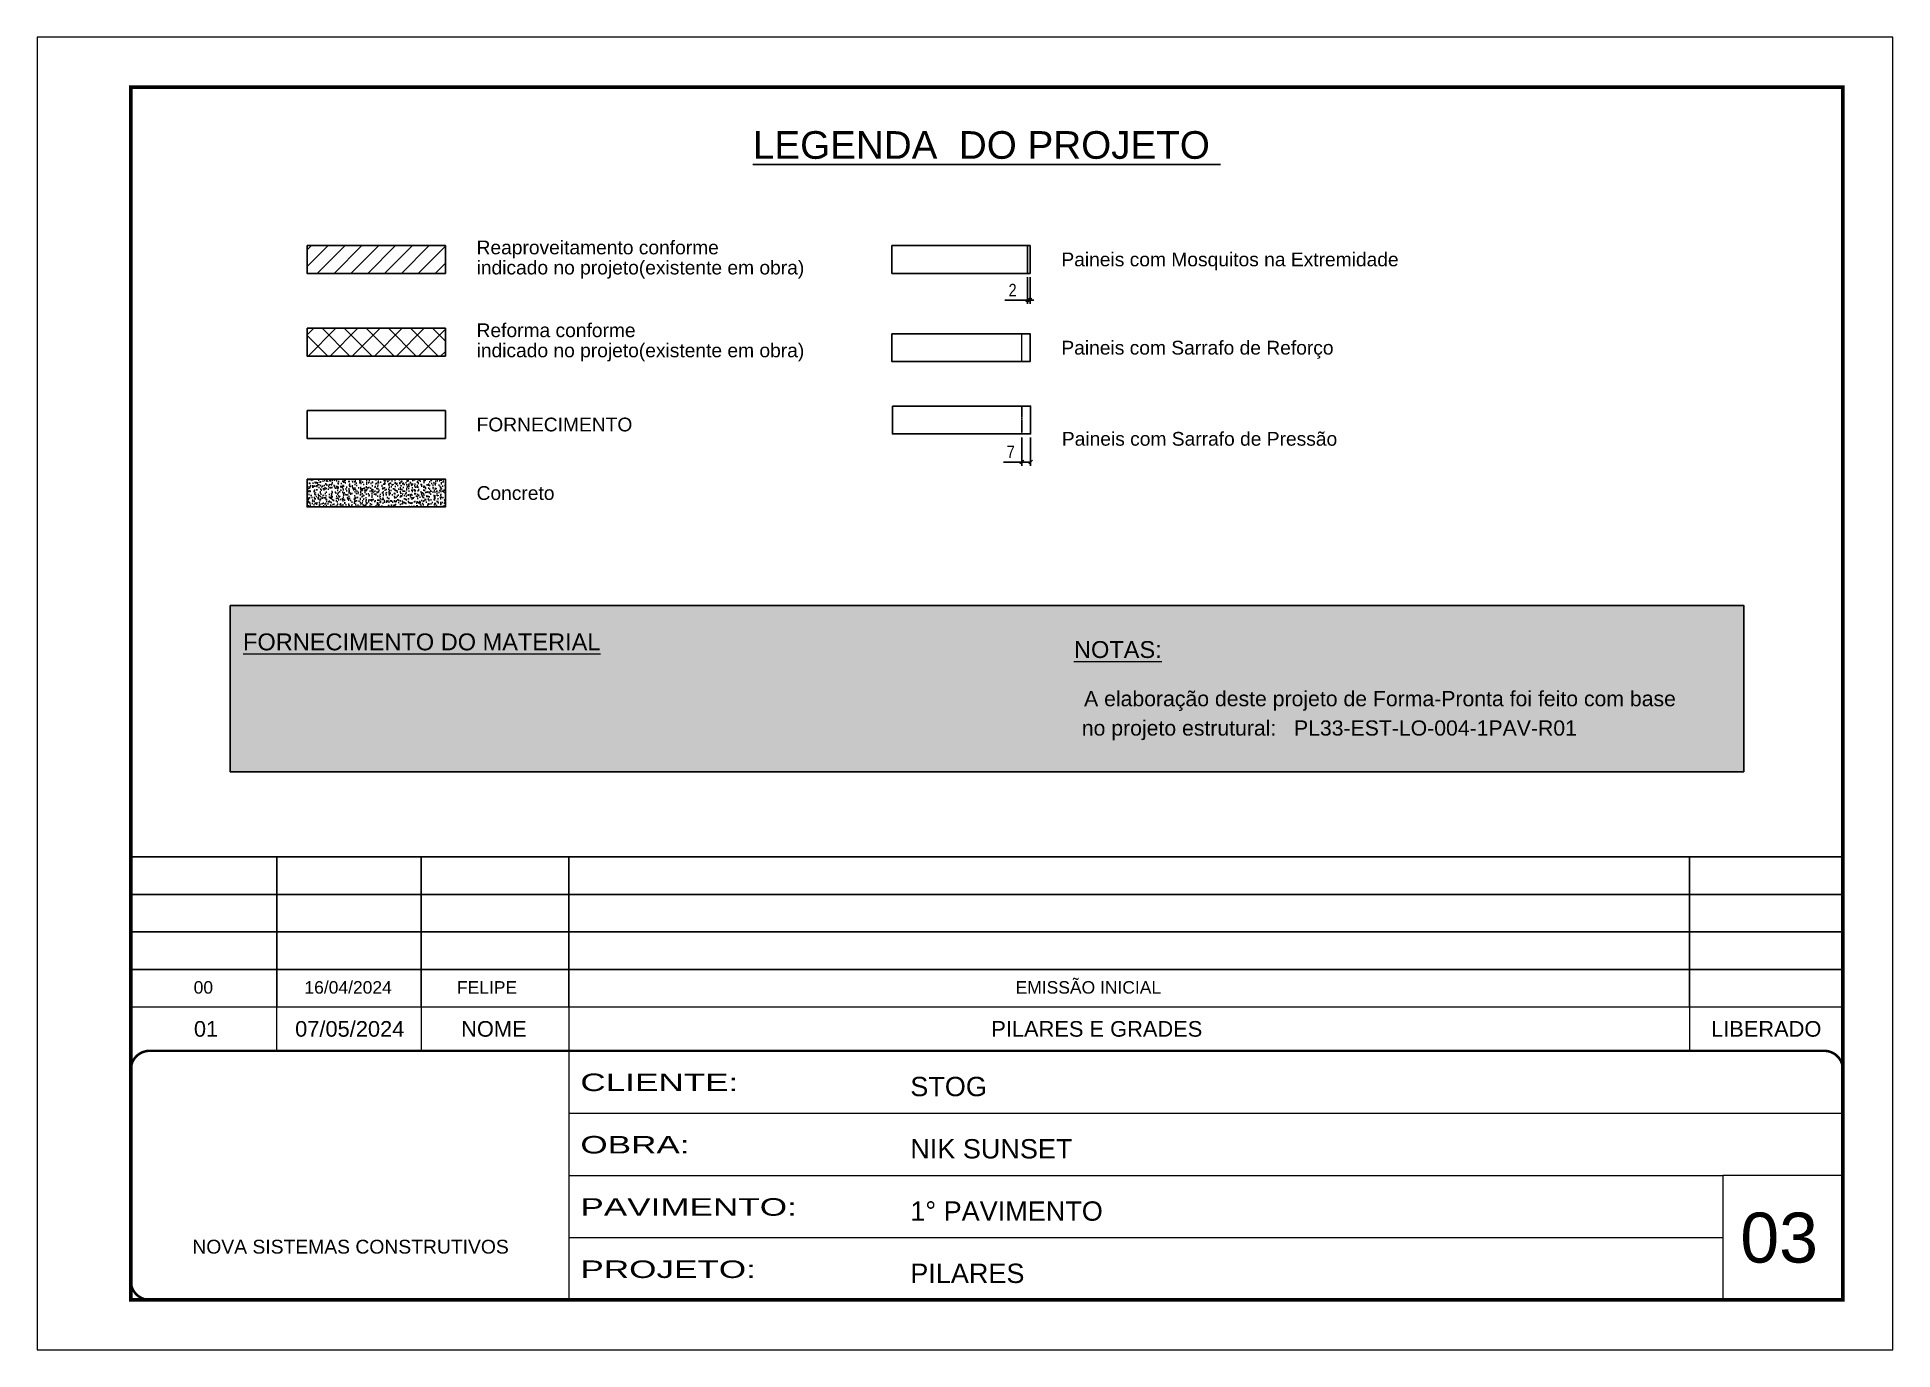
# Model space of a CAD drawing. Header units: millimetres. Extents: x 787 to 8287, y -592 to 17063.
# Drawn here: x 4609 to 6094, y 10894 to 11944 of the extents above; entities that cross this region are included whole.
import ezdxf
from ezdxf.enums import TextEntityAlignment as Align

# ---------------------------------------------------------------- set-up
doc = ezdxf.new("R2010")
doc.units = ezdxf.units.MM
for name, pattern in [('CONTINUO', [0]), ('DASHED', [0.75, 0.5, -0.25]), ('HIDDEN', [0.375, 0.25, -0.125])]:
    doc.linetypes.add(name, pattern=pattern)
for name, color, linetype, lineweight in [('CARIMBO', 255, 'Continuous', 9), ('Demarcação 2', 254, 'Continuous', 9), ('Folhas', 255, 'Continuous', 9), ('Hachura', 251, 'Continuous', 9), ('SARRAFO DE PRESSAO', 251, 'DASHED', 9)]:
    doc.layers.add(name, color=color, linetype=linetype, lineweight=lineweight)
for name, color, linetype in [('COTA', 241, 'Continuous'), ('cotas', 4, 'Continuous'), ('Painéis', 200, 'Continuous'), ('SARR_2.2x7', 40, 'Continuous')]:
    doc.layers.add(name, color=color, linetype=linetype)
doc.styles.add('ARIAL', font='arial.ttf')
doc.styles.add('COTA TECNICA-50', font='techl___.ttf', dxfattribs={"height": 10})
doc.styles.add('Tecnologia', font='')
doc.styles.get('Tecnologia').set_extended_font_data('Forgotten Futurist')
doc.dimstyles.new('COTA PAINEL-50', dxfattribs={"dimtxt": 10, "dimasz": 3, "dimexe": 3, "dimexo": 3, "dimgap": 3, "dimtad": 1, "dimdec": 1, "dimzin": 12, "dimdsep": 46, "dimtxsty": 'COTA TECNICA-50', "dimblk1": 'OBLIQUE', "dimblk2": 'OBLIQUE', "dimsah": 1, "dimcen": 0.9, "dimclrd": 4, "dimclre": 4, "dimclrt": 240, "dimadec": 1, "dimazin": 3, "dimtfac": 1, "dimtdec": 1, "dimtmove": 0, "dimatfit": 3, "dimfxl": 0, "dimtolj": 1, "dimtzin": 12, "dimarcsym": 0})

msp = doc.modelspace()

# ---------------------------------------------------------------- texts
at = {"color": 0, "linetype": 'Continuous', "ltscale": 5, "style": 'ARIAL'}
msp.add_text('%%ULEGENDA  DO PROJETO ', height=22.1184, dxfattribs=at).set_placement((5368.91, 11846.82), align=Align.CENTER)
at = {"style": 'ARIAL'}
for s, p in [('01', (4744.18, 11150.89)), ('07/05/2024', (4859.16, 11150.89)), ('NOME', (4974.51, 11150.89)), ('PILARES E GRADES', (5456.96, 11150.89)), ('LIBERADO', (5992.64, 11150.89))]:
    msp.add_text(s, height=12.5, dxfattribs=at).set_placement(p, align=Align.MIDDLE_CENTER)
at = {"layer": 'CARIMBO', "style": 'ARIAL'}
for s, p in [('Reaproveitamento conforme ', (4960.66, 11775.92)), ('indicado no projeto(existente em obra)', (4960.66, 11759.83)), ('Paineis com Mosquitos na Extremidade', (5428.63, 11766.34)), ('Reforma conforme ', (4960.66, 11709.68)), ('Paineis com Sarrafo de Reforço', (5428.63, 11695.74)), ('indicado no projeto(existente em obra)', (4960.66, 11693.59)), ('FORNECIMENTO', (4960.66, 11634.3)), ('Paineis com Sarrafo de Pressão', (5429, 11622.85)), ('Concreto', (4960.66, 11579.5))]:
    msp.add_text(s, height=11, dxfattribs=at).set_placement(p, align=Align.MIDDLE_LEFT)
at = {"layer": 'CARIMBO', "color": 5, "style": 'ARIAL'}
for s, height, p in [('%%UFORNECIMENTO DO MATERIAL', 13.5, (4773.77, 11453.68)), ('%%UNOTAS:', 13.5, (5438.71, 11447.56)), ('  A elaboração deste projeto de Forma-Pronta foi feito com base', 12.15, (5437.35, 11408.95)), ('  no projeto estrutural:', 12.15, (5435.53, 11385.47))]:
    msp.add_text(s, height=height, dxfattribs=at).set_placement(p)
at = {"layer": 'CARIMBO', "color": 1, "style": 'ARIAL'}
msp.add_text('PL33-EST-LO-004-1PAV-R01', height=12.15, dxfattribs=at).set_placement((5614.76, 11385.47))
at = {"layer": 'CARIMBO', "style": 'ARIAL'}
for s, p in [('00', (4734.26, 11179.07)), ('16/04/2024', (4822.91, 11179.07)), ('FELIPE', (4944.95, 11179.07)), ('EMISSÃO INICIAL', (5392, 11179.07))]:
    msp.add_text(s, height=10, dxfattribs=at).set_placement(p)
at = {"layer": 'CARIMBO', "color": 7, "style": 'ARIAL'}
msp.add_text('03', height=40, dxfattribs=at).set_placement((5971.91, 10963.94))

# ---------------------------------------------------------------- blocks, each defined once
blk = doc.blocks.new('_Oblique')
at = {"color": 0, "linetype": 'ByBlock', "lineweight": -2}
blk.add_line((-0.5, -0.5), (0.5, 0.5), dxfattribs=at)
blk = doc.blocks.new('*D440')
at = {"layer": 'cotas', "color": 4, "lineweight": -2}
for p, q in [((5401.6, 11752.2), (5401.6, 11730.8)), ((5403.6, 11752.2), (5403.6, 11730.8)), ((5401.6, 11733.8), (5383.5, 11733.8)), ((5403.6, 11733.8), (5401.6, 11733.8)), ((5403.6, 11733.8), (5406.6, 11733.8))]:
    blk.add_line(p, q, dxfattribs=at)
at = {"layer": 'Defpoints', "color": 0}
for p in [(5401.6, 11755.2), (5403.6, 11755.2), (5401.6, 11733.8)]:
    blk.add_point(p, dxfattribs=at)
at = {"layer": 'cotas', "color": 4, "lineweight": -2, "xscale": 3, "yscale": 3, "zscale": 3}
blk.add_blockref('_Oblique', (5401.6, 11733.8), dxfattribs=at)
at = {"layer": 'cotas', "color": 4, "lineweight": -2, "xscale": 3, "yscale": 3, "zscale": 3, "rotation": 180}
blk.add_blockref('_Oblique', (5403.6, 11733.8), dxfattribs=at)
at = {"layer": 'cotas', "color": 240, "insert": (5389.6, 11741.8), "char_height": 10, "attachment_point": 5, "style": 'COTA TECNICA-50'}
blk.add_mtext('\\A1;2', dxfattribs=at)
blk = doc.blocks.new('*D441')
at = {"layer": 'cotas', "color": 4, "lineweight": -2}
for p, q in [((5397, 11623.8), (5397, 11601.3)), ((5404, 11623.8), (5404, 11601.3)), ((5397, 11604.3), (5382.3, 11604.3)), ((5404, 11604.3), (5397, 11604.3))]:
    blk.add_line(p, q, dxfattribs=at)
at = {"layer": 'Defpoints', "color": 0}
for p in [(5397, 11626.8), (5404, 11626.8), (5397, 11604.3)]:
    blk.add_point(p, dxfattribs=at)
at = {"layer": 'cotas', "color": 4, "lineweight": -2, "xscale": 3, "yscale": 3, "zscale": 3, "rotation": 180}
blk.add_blockref('_Oblique', (5397, 11604.3), dxfattribs=at)
at = {"layer": 'cotas', "color": 4, "lineweight": -2, "xscale": 3, "yscale": 3, "zscale": 3}
blk.add_blockref('_Oblique', (5404, 11604.3), dxfattribs=at)
at = {"layer": 'cotas', "color": 240, "insert": (5388.1, 11612.4), "char_height": 10, "attachment_point": 5, "style": 'COTA TECNICA-50'}
blk.add_mtext('\\A1;7', dxfattribs=at)
blk = doc.blocks.new('9999999999')
at = {"color": 30, "linetype": 'CONTINUO'}
for p, q in [((98564.6, 34230.2), (98564.6, 34429.4)), ((98564.6, 34379.6), (99584, 34379.6)), ((98564.6, 34329.8), (99488, 34329.8)), ((99584, 34329.8), (99488, 34329.8)), ((99488, 34329.8), (99488, 34230.2)), ((98564.6, 34280), (99488, 34280))]:
    blk.add_line(p, q, dxfattribs=at)
at = {"color": 30, "linetype": 'CONTINUO', "const_width": 2}
blk.add_lwpolyline([(99584, 34230.2), (99584, 34414.4, 0.414214), (99569, 34429.4), (98229, 34429.4, 0.414214), (98214, 34414.4), (98214, 34245.2, 0.414214), (98229, 34230.2), (99584, 34230.2)], format="xyb", dxfattribs=at)
at = {"layer": 'Folhas'}
blk.add_lwpolyline([(98139, 34190.2), (99624, 34190.2), (99624, 35240.2), (98139, 35240.2)], close=True, dxfattribs=at)
at = {"layer": 'Folhas', "color": 30, "const_width": 3}
blk.add_lwpolyline([(98214, 34230.2), (99584, 34230.2), (99584, 35200.2), (98214, 35200.2)], close=True, dxfattribs=at)
at = {"color": 7, "linetype": 'Continuous', "ltscale": 5, "style": 'ARIAL'}
for s, height, p in [('STOG', 15.48, (98837.7, 34393.1)), ('NIK SUNSET', 15.48, (98837.7, 34343.3)), ('1° PAVIMENTO', 15.483, (98837.7, 34293.5)), ('NOVA SISTEMAS CONSTRUTIVOS', 11.059, (98263.2, 34267.2)), ('PILARES', 15.48, (98837.7, 34243.7))]:
    blk.add_text(s, height=height, dxfattribs=at).set_placement(p)
at = {"layer": 'Folhas', "color": 7, "style": 'Tecnologia', "width": 1.5}
for s, p in [('CLIENTE:', (98573.7, 34397.2)), ('OBRA:', (98573.7, 34347.3)), ('PAVIMENTO:', (98573.7, 34297.5)), ('PROJETO:', (98573.7, 34247.7))]:
    blk.add_text(s, height=14, dxfattribs=at).set_placement(p)

# ---------------------------------------------------------------- dimensions: what is measured, and where the dimension line sits
at = {"layer": 'cotas'}
for base, p1, p2, picture, middle in [((5401.63, 11733.79), (5403.63, 11755.21), (5401.63, 11755.21), '*D440', (5389.58, 11741.79)), ((5397, 11604.3), (5404, 11626.78), (5397, 11626.78), '*D441', (5388.13, 11612.37))]:
    dim = msp.add_linear_dim(base=base, p1=p1, p2=p2, dimstyle='COTA PAINEL-50', dxfattribs=at)
    dim.commit()
    dim.dimension.update_dxf_attribs({"geometry": picture, "text_midpoint": middle})

# ---------------------------------------------------------------- hatches: boundary and pattern name
at = {"layer": 'COTA', "linetype": 'ByBlock'}
h = msp.add_hatch(dxfattribs=at)
h.set_pattern_fill('AR-CONC', color=256, scale=0.9, style=0)
h.set_pattern_definition([(50, (-93529.982, -23296.0626), (6.45534164, -0.56476921), [0.675, -7.425]), (355, (-93529.982, -23296.0626), (-1.248762, 6.7697292), [0.54, -5.94]), (100.4514445, (-93529.444, -23296.1096), (5.20657962, 6.20495992), [0.57366173, -6.310279]), (46.1842, (-93529.982, -23294.2626), (9.605172, -1.4896735), [1.0125, -11.1375]), (96.635635, (-93529.182, -23294.387), (8.4119575, 8.7670674), [0.8604931, -9.4654238]), (351.184164, (-93529.982, -23294.263), (8.4119575, 8.7670674), [0.81, -8.91]), (21, (-93529.082, -23294.7126), (5.37216347, -3.62357002), [0.675, -7.425]), (326, (-93529.082, -23294.7126), (2.189838, 6.5263504), [0.54, -5.94]), (71.451445, (-93528.6344, -23295.0145), (7.5620014, 2.90278038), [0.5736617, -6.310279]), (37.5, (-93529.982, -23296.0626), (0.1094387, 2.996044684), [0, -5.868, 0, -6.03, 0, -5.9625]), (7.5, (-93529.982, -23296.0626), (2.36762584, 3.54970541), [0, -3.438, 0, -5.733, 0, -2.2725]), (327.5, (-93531.989, -23296.0626), (4.804401926, -0.202993846), [0, -2.25, 0, -7.02, 0, -9.315]), (317.5, (-93532.889, -23296.0626), (5.24867552, 0.90094484), [0, -2.925, 0, -4.662, 0, -6.615])])
h.paths.add_polyline_path([(4935.66, 11568.37), (4935.66, 11590.62), (4825.09, 11590.62), (4825.09, 11568.37)])
at = {"layer": 'Demarcação 2'}
h = msp.add_hatch(color=8, dxfattribs=at)
h.paths.add_polyline_path([(5974.68, 11489.55), (4763.42, 11489.55), (4763.42, 11356.54), (5974.68, 11356.54)])
h.paths.add_polyline_path([(5611.62, 11382.11), (5844.32, 11382.11), (5844.32, 11400.98), (5611.62, 11400.98)], flags=24)
h.paths.add_polyline_path([(5431.6, 11377.97), (5604.58, 11377.97), (5604.58, 11401.55), (5431.6, 11401.55)], flags=24)
h.paths.add_polyline_path([(5433.37, 11401.4), (5924.4, 11401.4), (5924.4, 11425.29), (5433.37, 11425.29)], flags=24)
h.paths.add_polyline_path([(5435.22, 11443.84), (5512.41, 11443.84), (5512.41, 11464.79), (5435.22, 11464.79)], flags=24)
h.paths.add_polyline_path([(4770.28, 11449.96), (5063.31, 11449.96), (5063.31, 11470.91), (4770.28, 11470.91)], flags=24)
at = {"layer": 'Hachura', "linetype": 'ByBlock'}
h = msp.add_hatch(dxfattribs=at)
h.set_pattern_fill('ANSI31', color=256, scale=3)
h.set_pattern_definition([(45, (-127595.504, -23296.063), (-6.7351921, 6.7351921), [])])
h.paths.add_polyline_path([(4935.66, 11777.46), (4825.09, 11777.46), (4825.09, 11755.21), (4935.66, 11755.21)])
h = msp.add_hatch(dxfattribs=at)
h.set_pattern_fill('ANSI37', color=256, scale=100)
h.set_pattern_definition([(45, (-112325.032, -23296.063), (-8.8388348, 8.8388348), []), (135, (-112325.032, -23296.063), (-8.8388348, -8.8388348), [])])
h.paths.add_polyline_path([(4935.66, 11711.23), (4825.09, 11711.23), (4825.09, 11688.98), (4935.66, 11688.98)])

# ---------------------------------------------------------------- linework, layer by layer
at = {"color": 30}
for p, q in [((4684, 11288.39), (6054, 11288.39)), ((4800.76, 11168.39), (4800.76, 11288.39)), ((4916.42, 11168.39), (4916.42, 11288.39)), ((5034.58, 11168.39), (5034.58, 11288.39)), ((5931.34, 11168.39), (5931.34, 11288.39)), ((4684, 11258.39), (6054, 11258.39)), ((4684, 11228.39), (6054, 11228.39)), ((4684, 11198.39), (6054, 11198.39))]:
    msp.add_line(p, q, dxfattribs=at)
msp.add_lwpolyline([(4763.42, 11489.55), (5974.68, 11489.55), (5974.68, 11356.54), (4763.42, 11356.54)], close=True, dxfattribs=at)
at = {"color": 30, "const_width": 1}
for points in [[(4684, 11168.39), (6054, 11168.39)], [(4800.76, 11168.39), (4800.76, 11133.39)], [(4916.42, 11168.39), (4916.42, 11133.39)], [(5034.58, 11168.39), (5034.58, 11133.39)], [(5931.34, 11168.39), (5931.34, 11133.39)]]:
    msp.add_lwpolyline(points, dxfattribs=at)
at = {"layer": 'COTA', "linetype": 'ByBlock'}
msp.add_lwpolyline([(4825.09, 11590.62), (4935.66, 11590.62), (4935.66, 11568.37), (4825.09, 11568.37)], close=True, dxfattribs=at)
at = {"layer": 'Painéis'}
msp.add_line((5401.63, 11777.46), (5401.63, 11755.21), dxfattribs=at)
for points in [[(4825.09, 11777.46), (4935.66, 11777.46), (4935.66, 11755.21), (4825.09, 11755.21)], [(5293.06, 11777.46), (5403.63, 11777.46), (5403.63, 11755.21), (5293.06, 11755.21)], [(4825.09, 11711.23), (4935.66, 11711.23), (4935.66, 11688.98), (4825.09, 11688.98)], [(5293.06, 11706.86), (5403.63, 11706.86), (5403.63, 11684.61), (5293.06, 11684.61)], [(4825.09, 11645.43), (4935.66, 11645.43), (4935.66, 11623.17), (4825.09, 11623.17)], [(5293.43, 11649.03), (5404, 11649.03), (5404, 11626.78), (5293.43, 11626.78)]]:
    msp.add_lwpolyline(points, close=True, dxfattribs=at)
at = {"layer": 'SARR_2.2x7', "linetype": 'HIDDEN'}
msp.add_line((5397, 11649.03), (5397, 11626.78), dxfattribs=at)
at = {"layer": 'SARRAFO DE PRESSAO'}
for p, q in [((5396.63, 11706.86), (5400.13, 11706.86)), ((5396.63, 11706.86), (5396.63, 11684.61)), ((5403.63, 11706.86), (5400.13, 11706.86)), ((5403.63, 11706.86), (5403.63, 11684.61)), ((5396.63, 11684.61), (5400.13, 11684.61)), ((5403.63, 11684.61), (5400.13, 11684.61))]:
    msp.add_line(p, q, dxfattribs=at)

# ---------------------------------------------------------------- block references
at = {"layer": 'SARRAFO DE PRESSAO', "color": 6, "linetype": 'ByBlock'}
msp.add_blockref('9999999999', (-93529.98, -23296.06), dxfattribs=at)

msp.set_redraw_order([(e.dxf.handle, doc.entitydb.next_handle()) for e in msp.query("TEXT MTEXT ATTDEF DIMENSION ARC_DIMENSION")])  # texts and dimensions are drawn at this point

doc.saveas('drawing.dxf')
